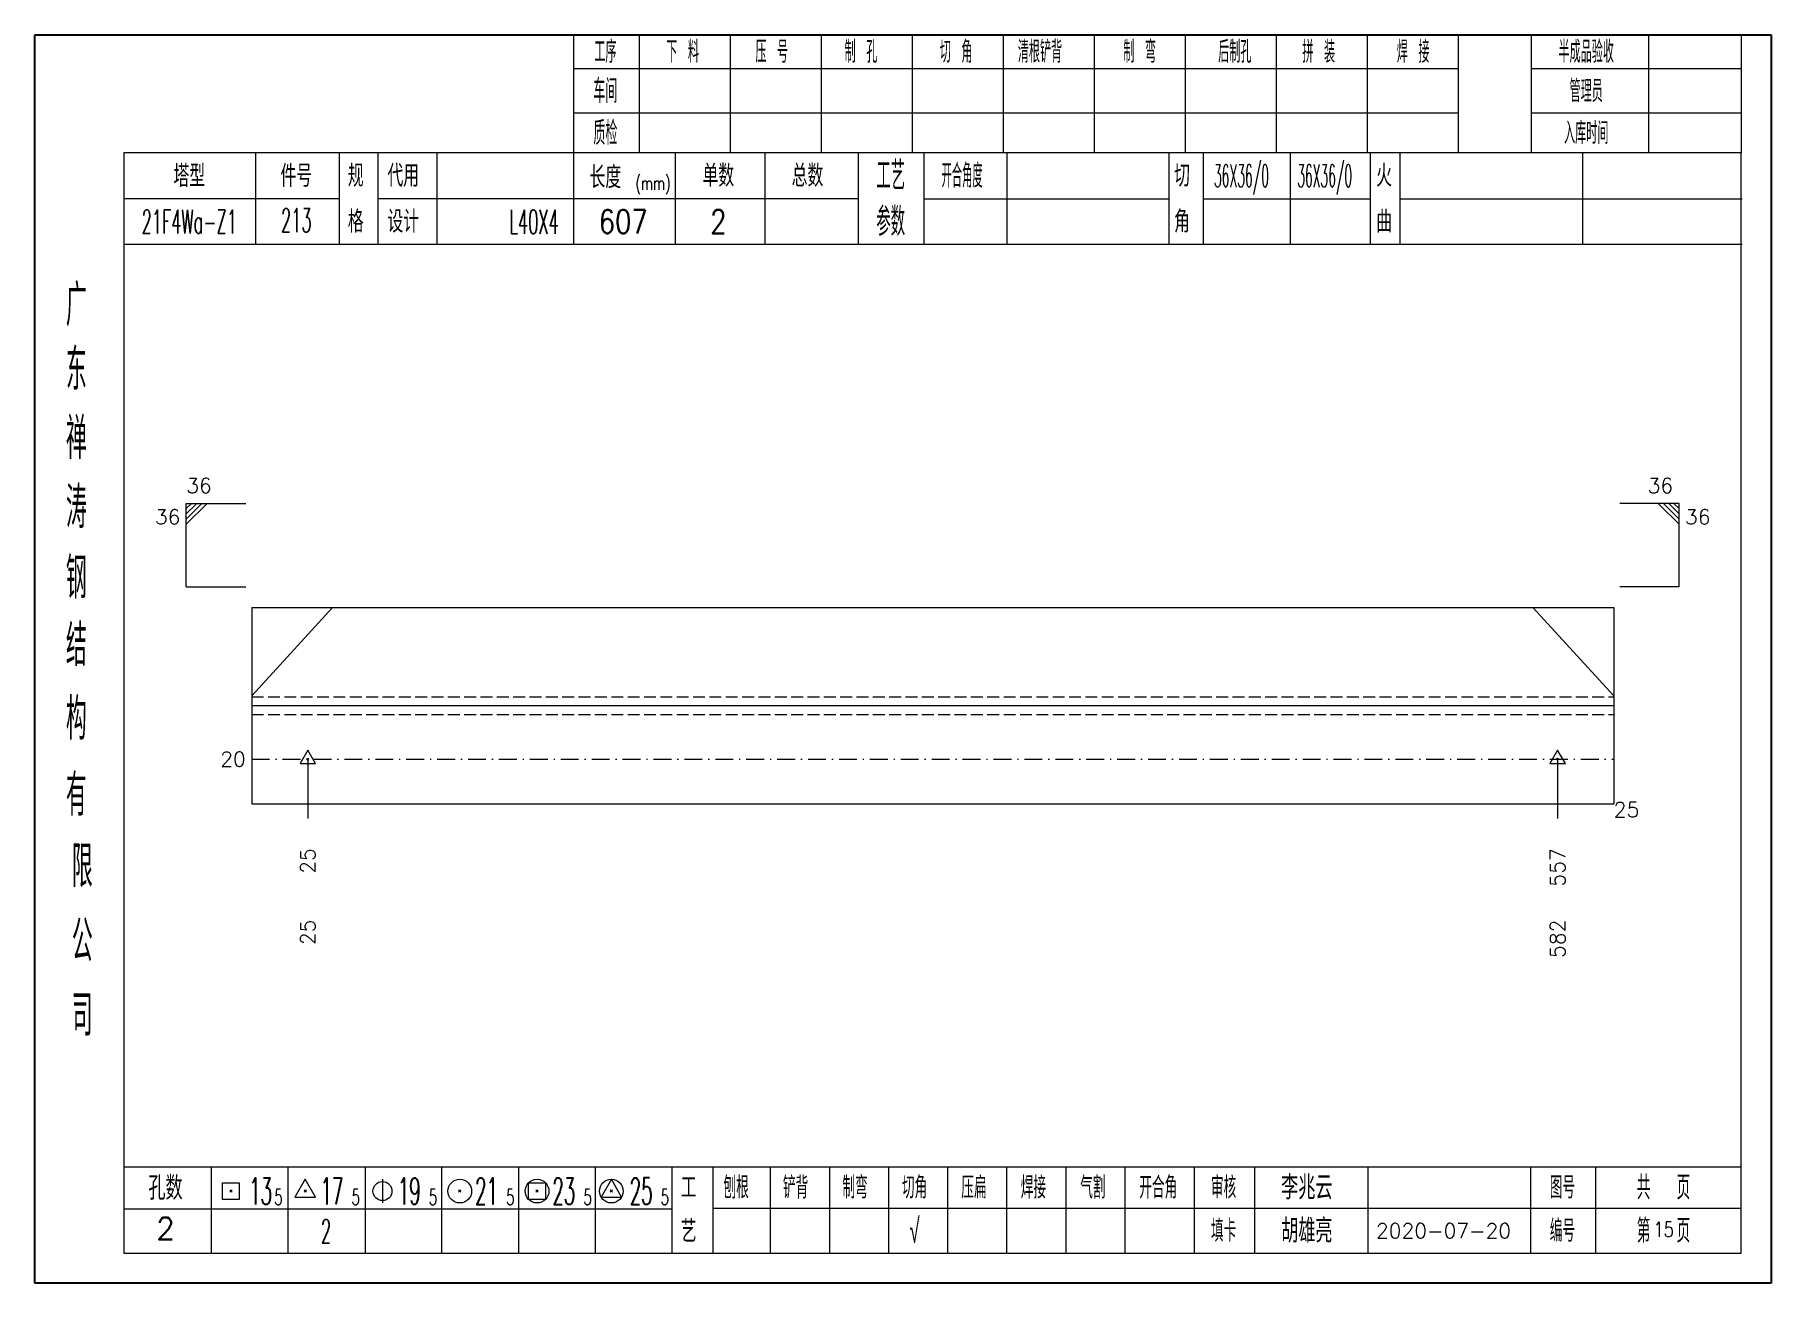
# Model space of a CAD drawing. Extents: x 1310 to 15542, y -76 to 8381.
# Drawn here: x 5886.2 to 6178.4, y 5083.7 to 5293.7 of the extents above; entities that cross this region are included whole.
import ezdxf
from ezdxf.enums import TextEntityAlignment as Align

# ---------------------------------------------------------------- set-up
doc = ezdxf.new("R2010")
doc.units = 0
doc.header["$MEASUREMENT"] = 0
doc.linetypes.add('一点画线', pattern=[5.2, 3, -1, 0.2, -1])
doc.linetypes.add('虚线', pattern=[2.75, 2, -0.75])
doc.layers.get('0').update_dxf_attribs({"linetype": 'CONTINUOUS', "lineweight": 25})
for name, color, linetype, lineweight in [('1', 7, 'CONTINUOUS', 25), ('4', 7, 'CONTINUOUS', 25), ('5', 7, 'CONTINUOUS', 25)]:
    doc.layers.add(name, color=color, linetype=linetype, lineweight=lineweight)
doc.styles.get("Standard").update_dxf_attribs({"font": 'simplex.shx', "width": 0.7, "height": 3, "bigfont": 'gbhzfs.shx'})

msp = doc.modelspace()

# ---------------------------------------------------------------- texts
at = {"color": 7, "linetype": 'Continuous', "lineweight": 13}
msp.add_text('36', height=2.5, dxfattribs=at).set_placement((5911.742, 5215.854), align=Align.BOTTOM_LEFT)
msp.add_text('36', height=2.5, dxfattribs=at).set_placement((6161.872, 5215.854), align=Align.BOTTOM_RIGHT)
msp.add_text('36', height=2.5, dxfattribs=at).set_placement((5910.742, 5213.854), align=Align.TOP_RIGHT)
msp.add_text('36', height=2.5, dxfattribs=at).set_placement((6163.872, 5213.854), align=Align.TOP_LEFT)
msp.add_text('20', height=2.5, dxfattribs=at).set_placement((5921.742, 5171.854), align=Align.MIDDLE_RIGHT)
at = {"layer": '1', "color": 7, "linetype": 'Continuous', "lineweight": 13}
msp.add_text('25', height=2.5, dxfattribs=at).set_placement((6151.872, 5163.354), align=Align.MIDDLE_LEFT)
at = {"layer": '1', "color": 8, "linetype": 'Continuous', "lineweight": 9}
for s, p in [('25', (5932.179, 5156.854)), ('557', (6142.435, 5156.854))]:
    msp.add_text(s, height=2.5, rotation=90, dxfattribs=at).set_placement(p, align=Align.MIDDLE_RIGHT)
at = {"layer": '1', "color": 7, "linetype": 'Continuous', "lineweight": 13}
for s, p in [('25', (5932.179, 5144.854)), ('582', (6142.435, 5144.854))]:
    msp.add_text(s, height=2.5, rotation=90, dxfattribs=at).set_placement(p, align=Align.MIDDLE_RIGHT)
at = {"layer": '4', "color": 1, "linetype": 'Continuous', "lineweight": 25}
for s, height, width, p in [('工序', 3.7, 0.7, (5982.242, 5290.811)), ('下 料', 3.7, 0.7, (5995.242, 5290.811)), ('压 号', 3.7, 0.7, (6010.242, 5290.811)), ('制 孔', 3.7, 0.7, (6025.242, 5290.811)), ('切 角', 3.7, 0.7, (6041.242, 5290.811)), ('清根铲背 ', 3.7, 0.7, (6056.242, 5290.811)), (' 制 弯', 3.7, 0.7, (6071.242, 5290.811)), (' 后制孔', 3.7, 0.7, (6087.242, 5290.811)), ('拼 装', 3.7, 0.7, (6102.242, 5290.811)), (' 焊 接', 3.7, 0.7, (6117.242, 5290.811)), ('半成品验收', 3.7, 0.7, (6147.242, 5290.811)), ('车间', 4, 0.7, (5982.242, 5284.211)), ('管理员', 3.7, 0.7, (6147.242, 5284.211)), ('质检', 4, 0.7, (5982.242, 5277.151)), ('入库时间', 3.7, 0.7, (6147.242, 5277.151)), ('(mm)', 2.24, 0.7, (5990.242, 5268.711)), ('工艺', 4.8, 0.7, (6030.242, 5269.971)), ('开合角度', 4, 0.6, (6042.242, 5269.971)), ('36X36/0', 3.8, 0.4, (6089.242, 5269.971)), ('36X36/0', 3.8, 0.4, (6103.242, 5269.971)), ('21F4Wa-Z1', 4, 0.5, (5912.242, 5262.231)), ('213', 4, 0.5, (5930.242, 5262.481)), ('L40X4', 4, 0.5, (5970.242, 5262.211)), ('607', 4, 0.8, (5985.242, 5262.261)), ('2', 4, 0.8, (6001.242, 5262.261)), ('参数', 4.8, 0.7, (6030.242, 5262.261)), ('广', 6.96, 0.7, (5893.242, 5248.181)), ('东', 6.96, 0.7, (5893.242, 5237.391)), ('禅', 6.96, 0.7, (5893.242, 5225.801)), ('涛', 6.96, 0.7, (5893.242, 5214.201)), ('钢', 6.96, 0.7, (5893.242, 5202.311)), ('结', 6.96, 0.7, (5893.242, 5191.001)), ('构', 6.96, 0.7, (5893.242, 5178.621)), ('有', 6.96, 0.7, (5893.242, 5165.811)), ('限', 6.96, 0.7, (5894.242, 5153.811)), ('公', 6.96, 0.7, (5894.242, 5141.271)), ('司', 6.96, 0.7, (5894.242, 5128.791)), ('13', 4.47, 0.5, (5924.242, 5099.211)), ('17', 4.47, 0.5, (5936.242, 5099.211)), ('19', 4.47, 0.5, (5949.242, 5099.211)), ('21', 4.47, 0.5, (5962.242, 5099.211)), ('23', 4.47, 0.5, (5975.242, 5099.211)), ('25', 4.47, 0.5, (5988.242, 5099.211)), ('刨根', 3.7, 0.8, (6004.242, 5099.811)), ('铲背', 3.7, 0.8, (6014.242, 5099.811)), ('制弯', 3.7, 0.8, (6024.242, 5099.811)), ('切角', 3.7, 0.8, (6034.242, 5099.811)), ('压扁', 3.7, 0.8, (6044.242, 5099.811)), ('焊接', 3.7, 0.8, (6054.242, 5099.811)), ('气割', 3.7, 0.8, (6064.242, 5099.811)), ('开合角', 3.7, 0.8, (6075.242, 5099.811)), ('审核', 3.7, 0.8, (6086.242, 5099.811)), ('图号', 3.7, 0.8, (6143.242, 5099.811)), ('共  页', 4, 0.8, (6160.242, 5099.811)), ('5', 2.68, 0.6, (5927.242, 5098.211)), ('5', 2.68, 0.6, (5940.242, 5098.211)), ('5', 2.68, 0.6, (5953.242, 5098.211)), ('5', 2.68, 0.6, (5966.242, 5098.211)), ('5', 2.68, 0.6, (5979.242, 5098.211)), ('5', 2.68, 0.6, (5992.242, 5098.211)), ('√', 4, 0.6, (6034.242, 5092.541)), ('填卡', 3.7, 0.8, (6086.242, 5092.541)), ('编号', 3.7, 0.8, (6143.242, 5092.541)), ('第  页', 4, 0.8, (6160.242, 5092.541)), ('2', 4, 0.5, (5935.242, 5092.461))]:
    msp.add_text(s, height=height, dxfattribs=dict(at, width=width)).set_placement(p, align=Align.MIDDLE_CENTER)
for s, height, p in [('塔型', 3.7, (5912.242, 5269.941)), ('件号', 3.7, (5930.242, 5269.941)), ('规', 3.7, (5940.242, 5269.971)), ('代用', 3.7, (5948.242, 5269.971)), ('长度', 3.7, (5982.242, 5269.711)), ('单数', 3.7, (6001.242, 5269.971)), ('总数', 3.7, (6016.242, 5269.971)), ('切', 3.7, (6079.242, 5269.971)), ('火', 3.7, (6113.242, 5269.971)), ('格', 3.7, (5940.242, 5262.261)), ('设计', 3.7, (5948.242, 5262.261)), ('角', 3.7, (6079.242, 5262.261)), ('曲', 3.7, (6113.242, 5262.261)), ('孔数', 4, (5908.242, 5099.731)), ('工', 3.7, (5996.242, 5099.811)), ('李兆云', 4, (6100.242, 5099.811)), ('2', 3.7, (5908.242, 5092.901)), ('胡雄亮', 4, (6100.242, 5092.541)), ('艺', 3.7, (5996.242, 5092.461)), ('2020-07-20', 2.5, (6123.242, 5092.541))]:
    msp.add_text(s, height=height, dxfattribs=at).set_placement(p, align=Align.MIDDLE_CENTER)
at = {"layer": '4', "color": 6, "linetype": 'Continuous', "lineweight": 25, "width": 0.8}
msp.add_text('15', height=2.5, dxfattribs=at).set_placement((6160.267, 5092.769), align=Align.MIDDLE_CENTER)

# ---------------------------------------------------------------- blocks, each defined once
blk = doc.blocks.new('孔17.5')
at = {"layer": '5', "color": 7, "linetype": 'Continuous', "lineweight": 13}
for p, q in [((0, 1), (-0.866, -0.5)), ((-0.1, -0.1), (0.1, 0.1)), ((0.1, -0.1), (-0.1, 0.1)), ((0.866, -0.5), (0, 1)), ((-0.866, -0.5), (0.866, -0.5))]:
    blk.add_line(p, q, dxfattribs=at)
blk = doc.blocks.new('CTJGK')
at = {"color": 6, "linetype": 'Continuous'}
for p, q in [((0, 209.97), (292.13, 209.97)), ((0, 0), (0, 209.97)), ((292.13, 209.97), (292.13, 0)), ((292.13, 0), (0, 0))]:
    blk.add_line(p, q, dxfattribs=at)

# ---------------------------------------------------------------- linework, layer by layer
at = {"color": 7, "linetype": 'Continuous', "lineweight": 13}
for p, q in [((5911.742, 5214.854), (5921.742, 5214.854)), ((5911.742, 5200.854), (5911.742, 5214.854)), ((5912.617, 5214.854), (5911.742, 5213.979)), ((5913.492, 5214.854), (5911.742, 5213.104)), ((5914.367, 5214.854), (5911.742, 5212.229)), ((5915.242, 5214.854), (5911.742, 5211.354)), ((6162.872, 5214.854), (6152.872, 5214.854)), ((6159.372, 5214.854), (6162.872, 5211.354)), ((6160.247, 5214.854), (6162.872, 5212.229)), ((6161.122, 5214.854), (6162.872, 5213.104)), ((6161.997, 5214.854), (6162.872, 5213.979)), ((6162.872, 5200.854), (6162.872, 5214.854)), ((5911.742, 5200.854), (5921.742, 5200.854)), ((6162.872, 5200.854), (6152.872, 5200.854)), ((5922.742, 5182.504), (5936.331, 5197.354)), ((6151.872, 5182.504), (6138.282, 5197.354)), ((5932.179, 5171.854), (5932.179, 5161.854)), ((6142.435, 5171.854), (6142.435, 5161.854))]:
    msp.add_line(p, q, dxfattribs=at)
at = {"color": 7, "linetype": 'Continuous', "lineweight": 18}
for p, q in [((5922.742, 5197.354), (5922.742, 5164.354)), ((5922.742, 5197.354), (6151.872, 5197.354)), ((6151.872, 5197.354), (6151.872, 5164.354)), ((5922.742, 5180.854), (6151.872, 5180.854))]:
    msp.add_line(p, q, dxfattribs=at)
at = {"color": 1, "linetype": '虚线', "lineweight": 18}
for p, q in [((5922.742, 5182.354), (6151.872, 5182.354)), ((5922.742, 5179.354), (6151.872, 5179.354))]:
    msp.add_line(p, q, dxfattribs=at)
at = {"color": 3, "linetype": '一点画线', "lineweight": 13}
msp.add_line((5922.742, 5171.854), (6151.872, 5171.854), dxfattribs=at)
at = {"layer": '1', "color": 7, "linetype": 'Continuous', "lineweight": 18}
msp.add_line((5922.742, 5164.354), (6151.872, 5164.354), dxfattribs=at)
at = {"layer": '4', "color": 1, "linetype": 'Continuous', "lineweight": 18}
for p, q in [((5886.242, 5293.681), (5886.242, 5083.711)), ((6178.372, 5293.681), (5886.242, 5293.681)), ((5976.872, 5293.681), (5976.872, 5273.841)), ((5987.902, 5293.681), (5987.902, 5273.821)), ((6003.212, 5293.681), (6003.212, 5273.821)), ((6018.532, 5293.681), (6018.532, 5273.821)), ((6033.842, 5293.681), (6033.842, 5273.821)), ((6049.152, 5293.681), (6049.152, 5273.821)), ((6064.462, 5293.681), (6064.462, 5273.821)), ((6079.782, 5293.681), (6079.782, 5273.821)), ((6095.092, 5293.681), (6095.092, 5273.821)), ((6110.402, 5293.681), (6110.402, 5273.821)), ((6125.712, 5293.681), (6125.712, 5273.841)), ((6125.712, 5293.681), (6125.712, 5273.821)), ((6137.992, 5293.681), (6137.992, 5273.821)), ((6157.742, 5293.681), (6157.742, 5273.821)), ((6173.322, 5293.681), (6173.322, 5273.821)), ((6178.372, 5263.881), (6178.372, 5293.681)), ((6125.712, 5287.951), (5976.872, 5287.951)), ((6173.322, 5287.951), (6137.992, 5287.951)), ((6125.712, 5280.471), (5976.872, 5280.471)), ((6173.322, 5280.471), (6137.992, 5280.471)), ((5901.252, 5273.821), (5901.252, 5088.761)), ((6173.322, 5273.821), (5901.252, 5273.821)), ((5923.372, 5273.831), (5923.372, 5258.411)), ((5937.522, 5258.411), (5937.522, 5273.821)), ((5944.022, 5258.411), (5944.022, 5273.821)), ((5953.892, 5273.821), (5953.892, 5258.411)), ((5976.872, 5273.841), (5976.872, 5258.411)), ((5993.992, 5273.821), (5993.992, 5258.411)), ((6009.042, 5273.821), (6009.042, 5258.411)), ((6024.742, 5273.821), (6024.742, 5258.411)), ((6035.802, 5273.821), (6035.802, 5258.411)), ((6049.752, 5273.821), (6049.752, 5258.411)), ((6077.052, 5273.821), (6077.052, 5258.411)), ((6082.812, 5273.821), (6082.812, 5258.411)), ((6097.432, 5273.821), (6097.432, 5258.411)), ((6110.892, 5273.821), (6110.892, 5258.411)), ((6115.882, 5273.821), (6115.882, 5258.411)), ((6146.622, 5273.821), (6146.622, 5258.411)), ((6173.322, 5088.761), (6173.322, 5273.821)), ((5937.522, 5266.061), (5901.252, 5266.061)), ((6024.742, 5266.111), (5944.022, 5266.111)), ((6035.802, 5266.111), (6077.052, 5266.111)), ((6082.812, 5266.111), (6110.892, 5266.111)), ((6115.882, 5266.111), (6173.502, 5266.111)), ((6178.372, 5083.711), (6178.372, 5263.881)), ((6173.502, 5258.411), (5901.252, 5258.411)), ((5901.252, 5103.291), (6173.322, 5103.291)), ((5915.942, 5103.291), (5915.942, 5088.761)), ((5928.872, 5088.761), (5928.872, 5103.291)), ((5941.802, 5103.291), (5941.802, 5088.761)), ((5954.722, 5088.761), (5954.722, 5103.291)), ((5967.652, 5103.291), (5967.652, 5088.761)), ((5980.582, 5088.761), (5980.582, 5103.291)), ((5993.502, 5088.761), (5993.502, 5103.291)), ((6000.372, 5088.761), (6000.372, 5103.291)), ((6010.032, 5088.761), (6010.032, 5103.291)), ((6019.972, 5088.761), (6019.972, 5103.291)), ((6029.912, 5088.761), (6029.912, 5103.291)), ((6039.862, 5088.761), (6039.862, 5103.291)), ((6049.802, 5088.761), (6049.802, 5103.291)), ((6059.742, 5088.761), (6059.742, 5103.291)), ((6069.692, 5088.761), (6069.692, 5103.291)), ((6081.332, 5088.761), (6081.332, 5103.291)), ((6091.482, 5088.761), (6091.482, 5103.291)), ((6110.542, 5088.761), (6110.542, 5103.291)), ((6137.922, 5088.761), (6137.922, 5103.291)), ((6148.882, 5088.761), (6148.882, 5103.291)), ((5993.502, 5096.161), (5901.252, 5096.161)), ((6000.332, 5096.321), (6173.322, 5096.321)), ((5901.252, 5088.761), (6173.322, 5088.761)), ((5886.242, 5083.711), (6178.372, 5083.711))]:
    msp.add_line(p, q, dxfattribs=at)
at = {"layer": '4', "color": 7, "linetype": 'Continuous', "lineweight": 13}
for p, q in [((5917.828, 5097.797), (5917.828, 5100.625)), ((5917.828, 5100.625), (5920.656, 5100.625)), ((5920.656, 5100.625), (5920.656, 5097.797)), ((5931.742, 5101.211), (5930.01, 5098.211)), ((5933.474, 5098.211), (5931.742, 5101.211)), ((5944.742, 5101.211), (5944.742, 5097.211)), ((5969.328, 5097.797), (5969.328, 5100.625)), ((5969.328, 5100.625), (5972.156, 5100.625)), ((5972.156, 5100.625), (5972.156, 5097.797)), ((5983.242, 5101.211), (5981.51, 5098.211)), ((5984.974, 5098.211), (5983.242, 5101.211)), ((5920.656, 5097.797), (5917.828, 5097.797)), ((5919.042, 5099.011), (5919.442, 5099.411)), ((5919.442, 5099.011), (5919.042, 5099.411)), ((5930.01, 5098.211), (5933.474, 5098.211)), ((5931.542, 5099.011), (5931.942, 5099.411)), ((5931.942, 5099.011), (5931.542, 5099.411)), ((5957.542, 5099.011), (5957.942, 5099.411)), ((5957.942, 5099.011), (5957.542, 5099.411)), ((5972.156, 5097.797), (5969.328, 5097.797)), ((5970.542, 5099.011), (5970.942, 5099.411)), ((5970.942, 5099.011), (5970.542, 5099.411)), ((5981.51, 5098.211), (5984.974, 5098.211)), ((5983.042, 5099.011), (5983.442, 5099.411)), ((5983.442, 5099.011), (5983.042, 5099.411))]:
    msp.add_line(p, q, dxfattribs=at)
for centre, radius in [((5944.742, 5099.211), 1.6), ((5957.742, 5099.211), 2), ((5970.742, 5099.211), 2), ((5983.242, 5099.211), 2)]:
    msp.add_circle(centre, radius, dxfattribs=at)

# ---------------------------------------------------------------- block references
at = {"color": 0, "linetype": 'Continuous'}
msp.add_blockref('CTJGK', (5886.242, 5083.711), dxfattribs=at)
at = {"layer": '1', "color": 8, "linetype": 'Continuous', "lineweight": 9, "xscale": 1.5, "yscale": 1.5, "zscale": 1.5}
for p in [(5932.179, 5171.854), (6142.435, 5171.854)]:
    msp.add_blockref('孔17.5', p, dxfattribs=at)

msp.set_redraw_order([(e.dxf.handle, doc.entitydb.next_handle()) for e in msp.query("TEXT MTEXT ATTDEF DIMENSION ARC_DIMENSION")])  # texts and dimensions are drawn at this point

doc.saveas('drawing.dxf')
